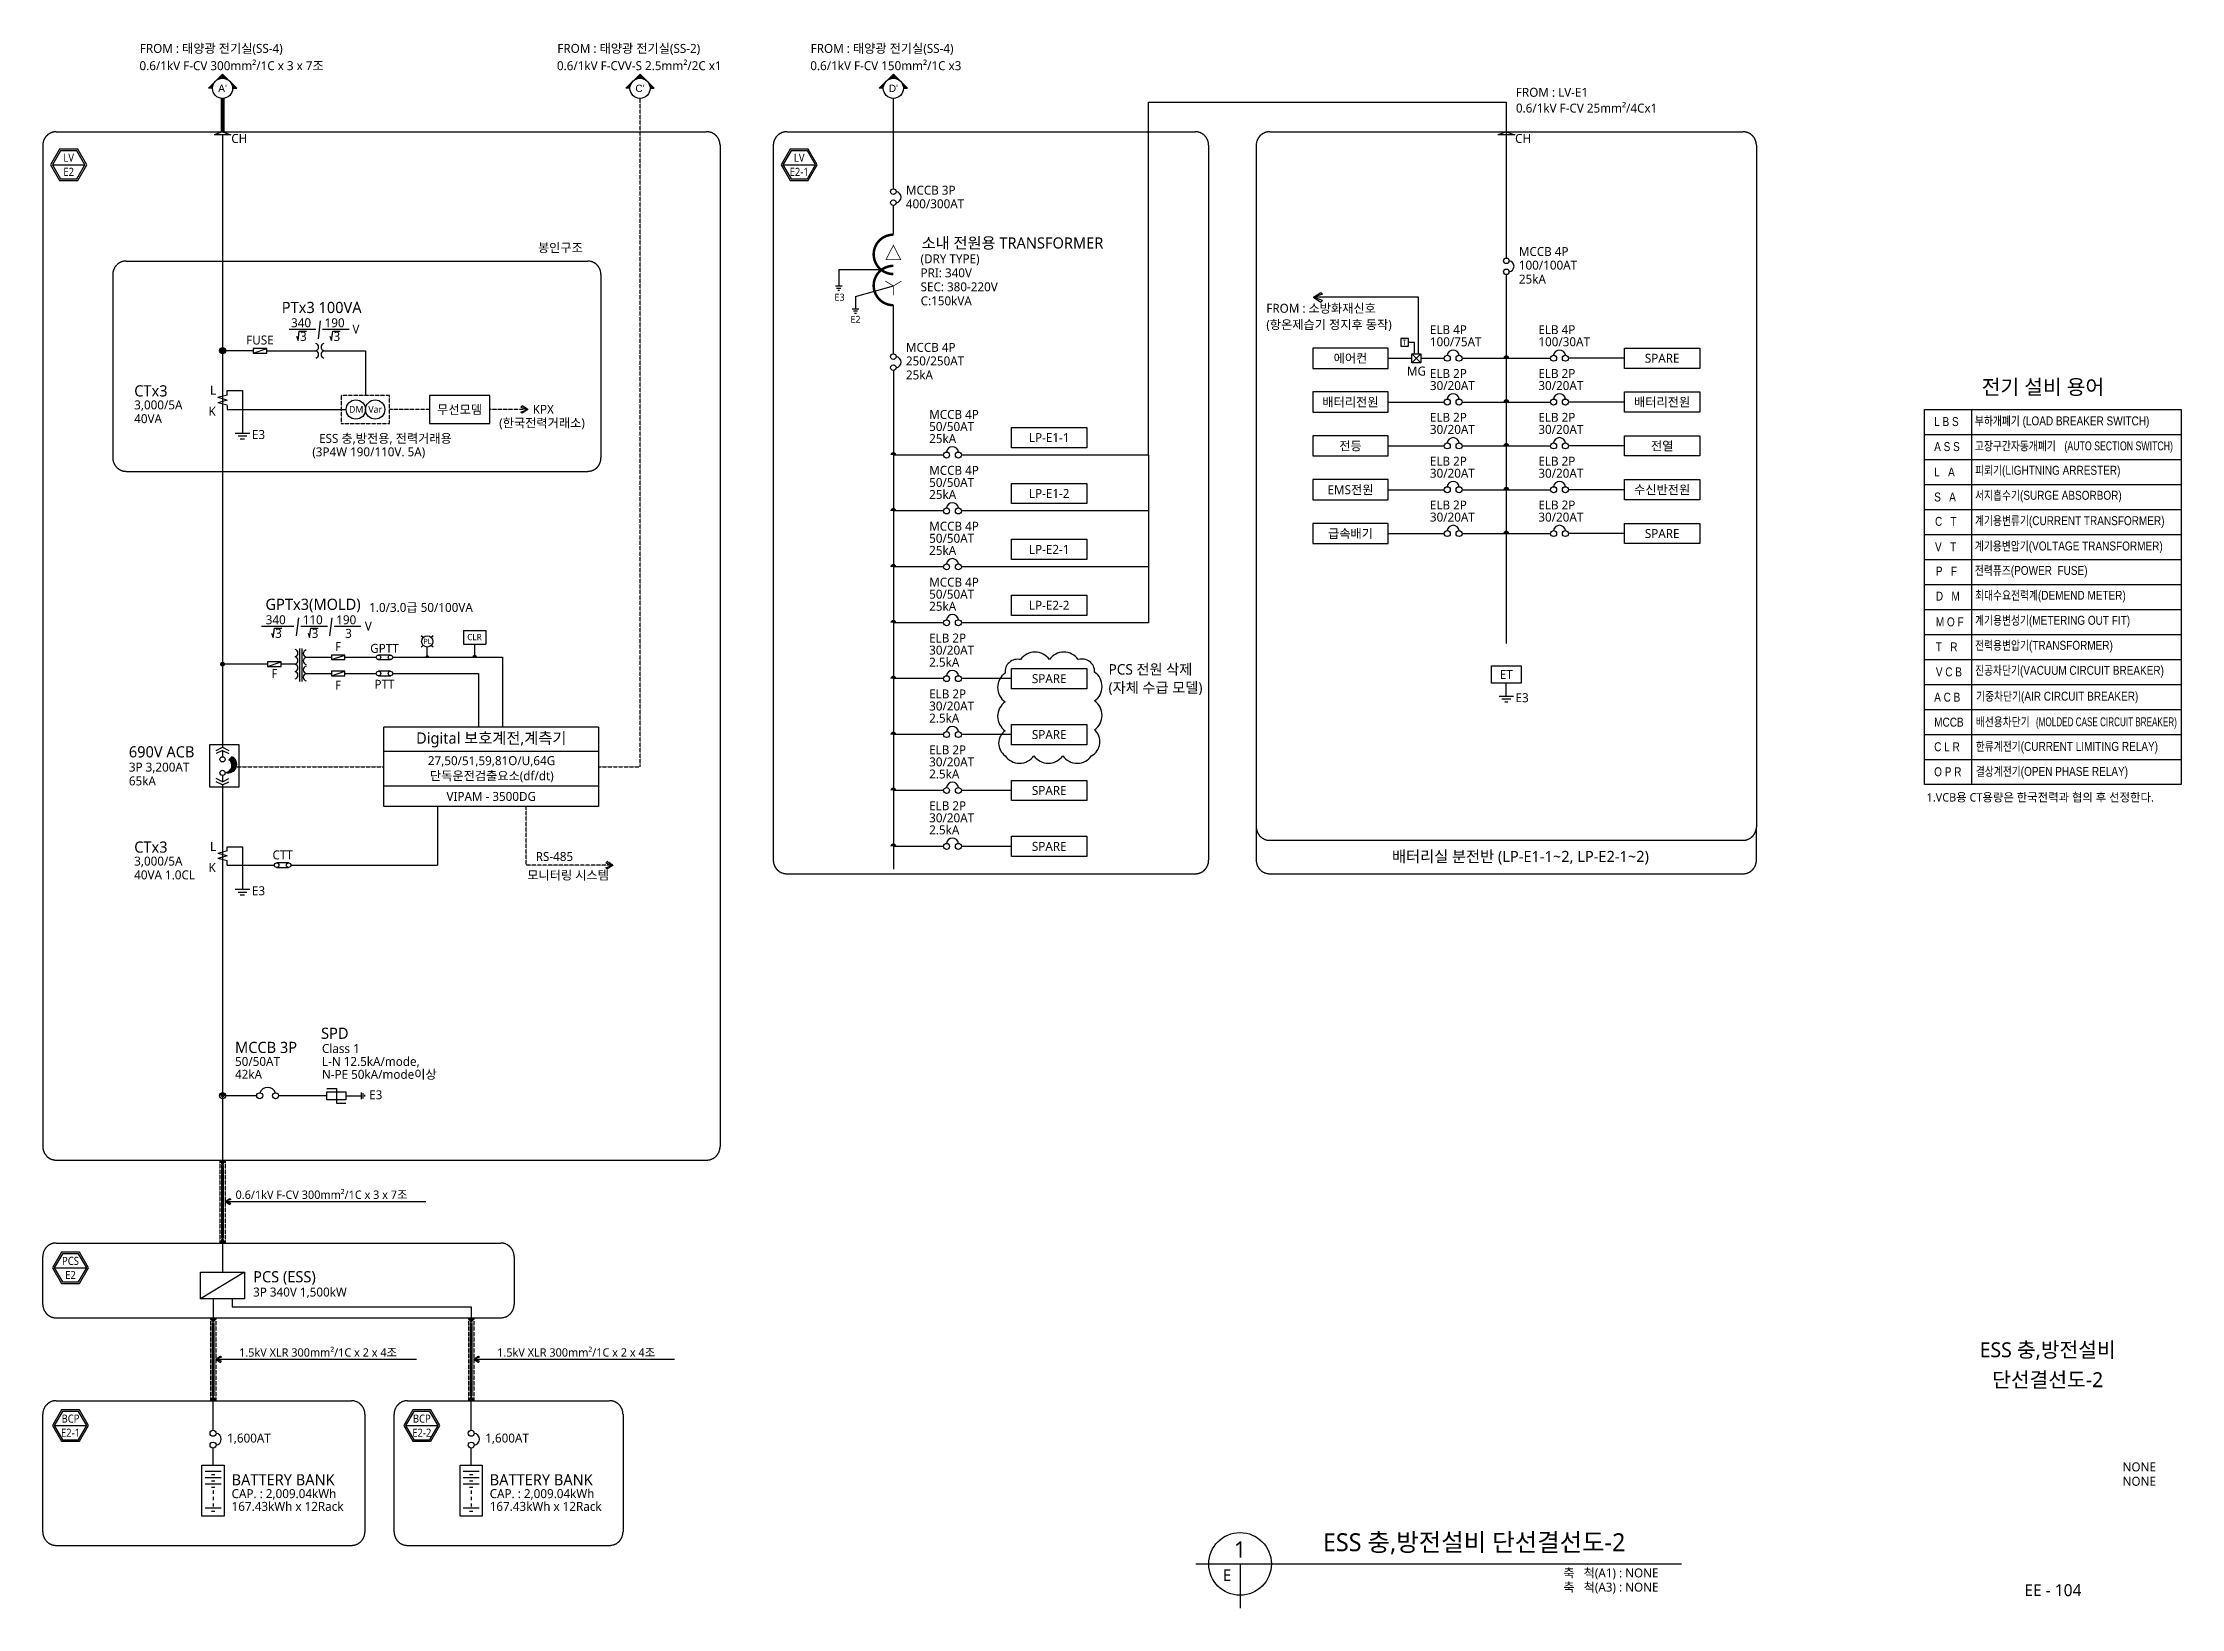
# Model space of a CAD drawing. Header units: millimetres. Extents: x 3366 to 637019, y 0 to 56757.
# Drawn here: x 482127 to 553791, y 2695 to 55143 of the extents above; entities that cross this region are included whole.
import ezdxf
from ezdxf.enums import TextEntityAlignment as Align

# ---------------------------------------------------------------- set-up
doc = ezdxf.new("R2010")
doc.units = ezdxf.units.MM
for name, pattern in [('C4', [19, 16, -1, 1, -1]), ('HIDDEN', [0.375, 0.25, -0.125]), ('LH2', [2.75, 2, -0.75])]:
    doc.linetypes.add(name, pattern=pattern)
for name, color, linetype in [('E-ELEC', 3, 'Continuous'), ('E-LINE', 4, 'Continuous'), ('E-TABL', 1, 'Continuous'), ('E-TEXT', 7, 'Continuous'), ('도면 TITLE', 4, 'Continuous')]:
    doc.layers.add(name, color=color, linetype=linetype)
doc.styles.add('aar', font='arial.ttf')
doc.styles.add('arial', font='arial.ttf')
doc.styles.add('MG', font='malgun.ttf')
doc.styles.add('um', font='malgun.ttf', dxfattribs={"width": 0.9})

msp = doc.modelspace()

# ---------------------------------------------------------------- texts
at = {"layer": 'E-ELEC', "style": 'MG'}
for s, p in [('DM', (492389.3, 42747)), ('Var', (493037.5, 42747))]:
    msp.add_text(s, height=226.2, dxfattribs=at).set_placement(p)
for s, height, p in [('PL', 174.8, (495015.8, 34999.2)), ('CLR', 209.76, (496594.2, 35127.7))]:
    msp.add_text(s, height=height, dxfattribs=at).set_placement(p, align=Align.CENTER)
at = {"layer": 'E-TABL', "style": 'um'}
msp.add_text('T', height=170.5, dxfattribs=at).set_placement((527759.4, 45108.2), align=Align.MIDDLE)
at = {"layer": 'E-TEXT', "style": 'MG'}
for s, height, p in [('0.6/1kV F-CV 300mm²/1C x 3 x 7조', 300, (485368.1, 54225.6)), ('FROM : 태양광 전기실(SS-4)', 300, (485381.6, 54804.5)), ('0.6/1kV F-CVV-S 2.5mm²/2C x1', 300, (499357.8, 54225.6)), ('FROM : 태양광 전기실(SS-2)', 300, (499371.4, 54804.5)), ('0.6/1kV F-CV 150mm²/1C x3', 300, (507847.9, 54225.6)), ('FROM : 태양광 전기실(SS-4)', 300, (507861.4, 54804.5)), ('0.6/1kV F-CV 25mm²/4Cx1', 300, (531495.3, 52804.8)), ('FROM : LV-E1', 300, (531495.3, 53333.2)), ('CH', 300, (488445.1, 51787.7)), ('CH', 300, (531467.3, 51787.7)), ('MCCB 3P', 300, (511052, 50054.1)), ('400/300AT', 300, (511052, 49599.1)), ('(DRY TYPE)', 300, (511543.1, 47755.7)), ('소내 전원용 TRANSFORMER', 375, (511578.1, 48248.4)), ('MCCB 4P', 300, (531593.3, 47999)), ('PRI: 340V', 300, (511543.5, 47285)), ('25kA', 300, (531594.9, 47075)), ('100/100AT', 300, (531593.3, 47544)), ('SEC: 380-220V', 300, (511545.1, 46816)), ('C:150kVA', 300, (511546.7, 46346.9)), ('PTx3 100VA', 375, (490136.5, 46087.1)), ('340', 300, (490449.3, 45613.2)), ('190', 300, (491571.3, 45613.2)), ('(항온제습기 정지후 동작)', 300, (523131, 45551.7)), ('FROM : 소방화재신호', 300, (523131, 46097.3)), ('3', 300, (490749.7, 45155.9)), ('3', 300, (491871.7, 45155.9)), ('V', 300, (492505, 45402)), ('250/250AT', 300, (511052, 44333)), ('MCCB 4P', 300, (511052, 44788)), ('25kA', 300, (511053.6, 43863.9)), ('CTx3', 375, (485191, 43293.6)), ('KPX', 300, (498548, 42712.3)), ('(한국전력거래소)', 300, (497423, 42259.1)), ('340', 300, (489599.4, 35662.7)), ('110', 300, (490839.3, 35662.7)), ('190', 300, (491961.3, 35662.7)), ('3', 300, (489915.1, 35205.4)), ('3', 300, (491139.7, 35205.4)), ('3', 300, (492261.7, 35205.4)), ('V', 300, (492920, 35451.4)), ('690V ACB', 375, (485012.6, 31199.3)), ('1.VCB용 CT용량은 한국전력과 협의 후 선정한다.', 280, (545256.7, 29721.8)), ('CTx3', 375, (485191, 28008.5)), ('RS-485', 300, (498646.8, 27730.1)), ('모니터링 시스템', 300, (498362.9, 27106.1)), ('MCCB 3P', 375, (488570.1, 21296.3)), ('SPD', 375, (491454, 21769.8)), ('Class 1', 300, (491483, 21296.3)), ('L-N 12.5kA/mode,', 300, (491483, 20863.8)), ('N-PE 50kA/mode이상', 300, (491483, 20431.3)), ('E3', 300, (493065.3, 19746.1)), ('0.6/1kV F-CV 300mm²/1C x 3 x 7조', 280, (488587.1, 16408.2)), ('PCS (ESS)', 375, (489176.6, 13612.5)), ('1.5kV XLR 300mm²/1C x 2 x 4조', 280, (488705.5, 11123.4)), ('1.5kV XLR 300mm²/1C x 2 x 4조', 280, (497354.5, 11123.4)), ('1,600AT', 300, (488303.7, 8245.6)), ('1,600AT', 300, (496952.8, 8245.6)), ('BATTERY BANK', 375, (488454.8, 6810.7)), ('BATTERY BANK', 375, (497103.9, 6810.7)), ('CAP. : 2,009.04kWh', 300, (488455.3, 6383.6)), ('CAP. : 2,009.04kWh', 300, (497104.3, 6383.6)), ('167.43kWh x 12Rack', 300, (488455.7, 5956.6)), ('167.43kWh x 12Rack', 300, (497104.8, 5956.6))]:
    msp.add_text(s, height=height, dxfattribs=at).set_placement(p)
at = {"layer": 'E-TEXT'}
for s, height, style, p in [("A'", 245, 'aar', (488152.7, 53616.8)), ("C'", 245, 'aar', (502142.4, 53616.8)), ("D'", 245, 'aar', (510632.5, 53616.8)), ('FUSE', 300, 'MG', (489405.6, 45184.5)), ('GPTx3(MOLD)', 375, 'MG', (491185.7, 36291.4)), ('GPTT', 300, 'MG', (493577.5, 34854.2)), ('PTT', 300, 'MG', (493577.5, 33649.6)), ('ET', 300, 'MG', (531173.8, 33978.4)), ('Digital 보호계전,계측기', 375, 'MG', (497156.8, 31809.4)), ('27,50/51,59,81O/U,64G', 300, 'MG', (497165.7, 31066.5)), ('단독운전검출요소(df/dt)', 300, 'MG', (497175.8, 30571.6)), ('VIPAM - 3500DG', 300, 'MG', (497156.8, 29893.2)), ('CTT', 300, 'MG', (490166, 27933.2)), ('배터리실 분전반 (LP-E1-1~2, LP-E2-1~2)', 375, 'MG', (531647.9, 27863.2))]:
    msp.add_text(s, height=height, dxfattribs=dict(at, style=style)).set_placement(p, align=Align.MIDDLE)
at = {"layer": 'E-TEXT', "linetype": 'Continuous', "style": 'MG', "width": 0.9}
for s, p in [('E2', (482995.5, 50820.3)), ('LV', (482995.5, 51291.8)), ('E2-1', (507477, 50820.3)), ('LV', (507477, 51291.8)), ('PCS', (483056.5, 14332.3)), ('E2', (483056.5, 13860.8)), ('E2-1', (483056.5, 8576)), ('BCP', (483056.5, 9047.5)), ('E2-2', (494829.5, 8576)), ('BCP', (494829.5, 9047.5))]:
    msp.add_text(s, height=270, dxfattribs=at).set_placement(p, align=Align.MIDDLE)
at = {"layer": 'E-TEXT', "linetype": 'Continuous', "style": 'MG'}
for s, p in [('봉인구조', (498720.8, 48128)), ('100/75AT', (528612.2, 44976.4)), ('ELB 4P', (528612.2, 45380.8)), ('100/30AT', (532247.9, 44976.4)), ('ELB 4P', (532247.9, 45380.8)), ('30/20AT', (528612.2, 43507.9)), ('ELB 2P', (528612.2, 43912.3)), ('30/20AT', (532247.9, 43507.9)), ('ELB 2P', (532247.9, 43912.3)), ('3,000/5A', (485191, 42861.1)), ('40VA', (485191, 42398.7)), ('50/50AT', (511832.1, 42136.6)), ('MCCB 4P', (511832.1, 42541)), ('30/20AT', (528612.2, 42039.4)), ('ELB 2P', (528612.2, 42443.8)), ('30/20AT', (532247.9, 42039.4)), ('ELB 2P', (532247.9, 42443.8)), ('E3', (489138.1, 41867.7)), ('25kA', (511832.1, 41732.2)), ('MCCB 4P', (511832.1, 40668.1)), ('30/20AT', (528612.2, 40570.9)), ('ELB 2P', (528612.2, 40975.3)), ('30/20AT', (532247.9, 40570.9)), ('ELB 2P', (532247.9, 40975.3)), ('25kA', (511832.1, 39859.3)), ('50/50AT', (511832.1, 40263.7)), ('ELB 2P', (528612.2, 39506.8)), ('ELB 2P', (532247.9, 39506.8)), ('MCCB 4P', (511832.1, 38795.2)), ('30/20AT', (528612.2, 39102.4)), ('30/20AT', (532247.9, 39102.4)), ('25kA', (511832.1, 37986.4)), ('50/50AT', (511832.1, 38390.8)), ('50/50AT', (511832.1, 36517.9)), ('MCCB 4P', (511832.1, 36922.3)), ('1.0/3.0급 50/100VA', (493064.7, 36074.8)), ('25kA', (511832.1, 36113.5)), ('ELB 2P', (511832.1, 35049.3)), ('30/20AT', (511832.1, 34645)), ('2.5kA', (511832.1, 34240.6)), ('30/20AT', (511832.1, 32772)), ('ELB 2P', (511832.1, 33176.4)), ('E3', (531482.7, 33051)), ('2.5kA', (511832.1, 32367.7)), ('ELB 2P', (511832.1, 31303.5)), ('3P 3,200AT', (485012.6, 30724.6)), ('30/20AT', (511832.1, 30899.1)), ('65kA', (485012.6, 30262.2)), ('2.5kA', (511832.1, 30494.7)), ('ELB 2P', (511832.1, 29430.6)), ('30/20AT', (511832.1, 29026.2)), ('2.5kA', (511832.1, 28621.8)), ('40VA 1.0CL', (485191, 27113.5)), ('3,000/5A', (485191, 27575.9)), ('E3', (489138.1, 26582.5)), ('50/50AT', (488570.1, 20863.8)), ('42kA', (488570.1, 20431.3)), ('3P 340V 1,500kW', (489176.6, 13137.8))]:
    msp.add_text(s, height=300, dxfattribs=at).set_placement(p)
at = {"layer": 'E-TEXT', "style": 'MG'}
for s, p in [('E3', (508828.3, 46501.8)), ('E2', (509361.9, 45760.3))]:
    msp.add_text(s, height=233.33, dxfattribs=at).set_placement(p, align=Align.CENTER)
at = {"layer": 'E-TEXT', "linetype": 'Continuous', "style": 'MG'}
for s, p in [('에어컨', (525951.5, 44574.2)), ('SPARE', (536396, 44574.2)), ('배터리전원', (525951.5, 43105.7)), ('배터리전원', (536396, 43105.7)), ('LP-E1-1', (515854.8, 41916.2)), ('전등', (525951.5, 41637.2)), ('전열', (536396, 41637.2)), ('LP-E1-2', (515854.8, 40043.3)), ('EMS전원', (525951.5, 40168.7)), ('수신반전원', (536396, 40168.7)), ('급속배기', (525951.5, 38700.2)), ('SPARE', (536396, 38700.2)), ('LP-E2-1', (515854.8, 38170.4)), ('LP-E2-2', (515854.8, 36297.5)), ('SPARE', (515854.8, 33838.4)), ('SPARE', (515854.8, 31965.5)), ('SPARE', (515854.8, 30092.6)), ('SPARE', (515854.8, 28219.7))]:
    msp.add_text(s, height=300, dxfattribs=at).set_placement(p, align=Align.MIDDLE_CENTER)
msp.add_text('MG', height=300, dxfattribs=at).set_placement((528162.4, 44144.2), align=Align.MIDDLE)
at = {"layer": 'E-TEXT', "color": 255, "linetype": 'Continuous', "ltscale": 2, "style": 'MG'}
msp.add_text('전기 설비 용어', height=500, dxfattribs=at).set_placement((547104.2, 43609.7), align=Align.MIDDLE_LEFT)
at = {"layer": 'E-TEXT', "style": 'MG'}
for s, p in [('L', (487937.3, 43351.7)), ('K', (487924.4, 42646.4)), ('L', (487937.3, 28066.5)), ('K', (487924.4, 27361.3))]:
    msp.add_text(s, height=300, dxfattribs=at).set_placement(p, align=Align.RIGHT)
for s, p in [('무선모뎀', (496097.1, 42856)), ('ESS 충,방전용, 전력거래용', (493610.9, 41887.4))]:
    msp.add_text(s, height=300, dxfattribs=at).set_placement(p, align=Align.MIDDLE_CENTER)
at = {"layer": 'E-TEXT', "style": 'arial'}
for s, width, p in [('L B S', 0.8, (545512.1, 42301.4)), ('부하개폐기 (LOAD BREAKER SWITCH)', 0.8, (546876.6, 42324.4)), ('A S S', 0.8, (545512.1, 41463.6)), ('고장구간자동개폐기', 0.8, (546876.6, 41486.7)), ('(AUTO SECTION SWITCH)', 0.7, (549879, 41486.7)), ('L   A', 0.8, (545512.1, 40613)), ('피뢰기(LIGHTNING ARRESTER)', 0.8, (546881.6, 40669.4)), ('서지흡수기(SURGE ABSORBOR)', 0.8, (546881.6, 39831.6)), ('S   A', 0.8, (545512.1, 39775.2)), ('C   T', 0.8, (545540, 38958.6)), ('계기용변류기(CURRENT TRANSFORMER)', 0.8, (546879.5, 38982)), ('V   T', 0.8, (545540, 38108)), ('계기용변압기(VOLTAGE TRANSFORMER)', 0.8, (546875.1, 38133.3)), ('P   F', 0.8, (545567.8, 37291.5)), ('전력퓨즈(POWER  FUSE)', 0.8, (546875.5, 37314.5)), ('D   M', 0.8, (545567.8, 36453.7)), ('최대수요전력계(DEMEND METER)', 0.8, (546881.6, 36480.8)), ('M O F', 0.8, (545567.8, 35590.3)), ('계기용변성기(METERING OUT FIT)', 0.8, (546881.6, 35643)), ('전력용변압기(TRANSFORMER)', 0.8, (546881.6, 34805.2)), ('T   R', 0.8, (545567.8, 34752.5)), ('V C B', 0.8, (545567.8, 33914.7)), ('진공차단기(VACUUM CIRCUIT BREAKER)', 0.8, (546881.6, 33967.4)), ('A C B', 0.8, (545512.1, 33068.6)), ('기중차단기(AIR CIRCUIT BREAKER)', 0.8, (546916.3, 33100)), ('MCCB', 0.8, (545512.1, 32230.8)), ('배선용차단기', 0.8, (546906.4, 32242.7)), ('(MOLDED CASE CIRCUIT BREAKER)', 0.65, (548923, 32242.7)), ('C L R', 0.8, (545512.1, 31407.9)), ('한류계전기(CURRENT LIMITING RELAY)', 0.8, (546906.4, 31419.7)), ('O P R', 0.8, (545512.1, 30570.1)), ('결상계전기(OPEN PHASE RELAY)', 0.8, (546906.4, 30581.9))]:
    msp.add_text(s, height=300, dxfattribs=dict(at, width=width)).set_placement(p)
at = {"layer": 'E-TEXT', "style": 'MG'}
msp.add_text('(3P4W 190/110V. 5A)', height=300, dxfattribs=at).set_placement((491160, 41437.4), align=Align.MIDDLE_LEFT)
at = {"layer": 'E-TEXT', "style": 'MG', "width": 0.9}
for p in [(492026.3, 34915.4), (489891.9, 34008.2), (492026.2, 33623.9)]:
    msp.add_text('F', height=300, dxfattribs=at).set_placement(p, align=Align.MIDDLE)
at = {"layer": 'E-TEXT', "color": 6, "style": 'MG'}
for s, p in [('(자체 수급 모델)', (517844, 33538.5)), ('PCS 전원 삭제', (517844, 34150.3))]:
    msp.add_text(s, height=350, dxfattribs=at).set_placement(p, align=Align.MIDDLE_LEFT)
at = {"layer": '도면 TITLE', "style": 'MG'}
for s, height, p in [('ESS 충,방전설비', 500, (549315.5, 11353)), ('단선결선도-2', 500, (549315.5, 10350.6)), ('EE - 104', 400, (549490.9, 3300))]:
    msp.add_text(s, height=height, dxfattribs=at).set_placement(p, align=Align.MIDDLE_CENTER)
for s, p in [('NONE', (552942.1, 7428.5)), ('NONE', (552942.1, 6947)), ('축   척(A1) : NONE', (536272.7, 3875.7)), ('축   척(A3) : NONE', (536272.7, 3400.9))]:
    msp.add_text(s, height=300, dxfattribs=at).set_placement(p, align=Align.MIDDLE_RIGHT)
msp.add_text('ESS 충,방전설비 단선결선도-2', height=600, dxfattribs=at).set_placement((525027.6, 4905.4), align=Align.MIDDLE_LEFT)
for s, height, p in [('1', 544.4, (522249.9, 4664.5)), ('E', 388.9, (521812.3, 3802.3))]:
    msp.add_text(s, height=height, dxfattribs=at).set_placement(p, align=Align.MIDDLE)

# ---------------------------------------------------------------- blocks, each defined once
blk = doc.blocks.new('B13')
at = {"linetype": 'Continuous'}
for p, q in [((150, -150), (-150, 150)), ((150, 150), (-150, -150))]:
    blk.add_line(p, q, dxfattribs=at)
blk.add_lwpolyline([(-150, -150), (150, -150), (150, 150), (-150, 150)], close=True, dxfattribs=at)
blk = doc.blocks.new('B2')
for p, q in [((0, 0), (176, 118)), ((217, 78), (0, 0)), ((0, 0), (176, -118)), ((217, -78), (0, 0)), ((176, 118), (217, 78)), ((176, -118), (217, -78))]:
    blk.add_line(p, q)

# ---------------------------------------------------------------- hatches: boundary and pattern name
at = {"layer": 'E-ELEC'}
msp.add_hatch(color=256, dxfattribs=at).paths.add_polyline_path([(488467.6, 31223), (488362.6, 31118, -0.7207592), (488257.7, 30698.1, 0.9260311)])
at = {"layer": 'E-LINE'}
for points in [[(488152.7, 17552.1), (488061.8, 17709.6), (488243.6, 17709.6)], [(488152.7, 15088.2), (488061.8, 14930.7), (488243.6, 14930.7)], [(487834.9, 12267.3), (487744, 12424.8), (487925.9, 12424.8)], [(496484, 12267.3), (496393, 12424.8), (496574.9, 12424.8)], [(487834.9, 9803.4), (487744, 9645.9), (487925.9, 9645.9)], [(496484, 9803.4), (496393, 9645.9), (496574.9, 9645.9)]]:
    msp.add_hatch(color=256, dxfattribs=at).paths.add_polyline_path(points)

# ---------------------------------------------------------------- linework, layer by layer
at = {"color": 4}
msp.add_lwpolyline([(519179.7, 41330), (519179.7, 35711.3), (512910.5, 35711.3)], dxfattribs=at)
at = {"color": 6}
msp.add_lwpolyline([(514376.9, 31255.8, 0.5205671), (515343.4, 31255.8, 0.5205671), (516309.9, 31255.8, 0.5205671), (517276.4, 31255.8, 0.5205671), (517374.5, 32124.5, 0.5205671), (517374.9, 33091, 0.5205671), (517375.3, 34057.5, 0.5205671), (516827.1, 34475.7, 0.5205671), (515860.6, 34475.7, 0.5205671), (514894.1, 34475.7, 0.5205671), (514378, 34025.1, 0.5205671), (514377.6, 33058.6, 0.5205671), (514377.2, 32092.1, 0.5205671)], format="xyb", close=True, dxfattribs=at)
at = {"layer": 'E-ELEC'}
for p, q in [((487679.6, 53616.8), (488152.7, 54096.7)), ((488625.8, 53616.8), (488152.7, 54096.7)), ((501669.4, 53616.8), (502142.4, 54096.7)), ((502615.5, 53616.8), (502142.4, 54096.7)), ((510159.4, 53616.8), (510632.5, 54096.7)), ((511105.6, 53616.8), (510632.5, 54096.7)), ((487815.6, 53616.8), (487679.6, 53616.8)), ((488489.7, 53616.8), (488625.8, 53616.8)), ((501805.4, 53616.8), (501669.4, 53616.8)), ((502479.5, 53616.8), (502615.5, 53616.8)), ((510295.5, 53616.8), (510159.4, 53616.8)), ((510969.5, 53616.8), (511105.6, 53616.8)), ((508806.4, 47546.6), (508806.4, 46985.5)), ((508806.4, 47546.6), (510220.6, 47546.6)), ((508911.4, 46985.5), (508691.3, 46985.5)), ((508870.7, 46915), (508732, 46915)), ((508830.6, 46845.5), (508772.1, 46845.5)), ((509363.8, 46644.8), (510637.3, 46996.3)), ((509363.8, 46644.8), (509363.8, 46216.6)), ((509473.8, 46216.6), (509253.7, 46216.6)), ((509433.1, 46146.1), (509294.4, 46146.1)), ((509393, 46076.6), (509334.5, 46076.6)), ((489177.6, 44900.3), (489177.6, 44748.3)), ((489633.6, 44900.3), (489177.6, 44900.3)), ((489177.6, 44748.3), (489633.6, 44748.3)), ((489633.6, 44748.3), (489633.6, 44900.3)), ((527893.9, 45107.1), (528094.2, 45107.1)), ((528094.2, 44724.2), (528094.2, 45107.1)), ((488573, 42068.6), (489064.1, 42068.6)), ((488671.2, 41972.3), (488965.9, 41972.3)), ((488744.9, 41876), (488892.2, 41876)), ((496221.9, 35457), (496221.9, 34995.6)), ((496221.9, 35457), (496977, 35457)), ((496977, 35457), (496977, 34995.6)), ((489663.9, 34399.5), (489663.9, 34247.5)), ((490119.9, 34399.5), (489663.9, 34399.5)), ((490119.9, 34247.5), (490119.9, 34399.5)), ((490732.1, 34849.6), (490732.1, 33748.2)), ((490805.1, 34849.6), (490805.1, 33748.2)), ((491798.3, 34631), (491798.3, 34479)), ((492254.3, 34631), (491798.3, 34631)), ((491798.3, 34479), (492254.3, 34479)), ((492254.3, 34479), (492254.3, 34631)), ((493777.9, 34631), (493377.1, 34631)), ((493377.1, 34479), (493777.9, 34479)), ((495010.7, 34555), (495010.7, 34896.8)), ((496221.9, 34995.6), (496977, 34995.6)), ((496599.5, 34995.6), (496599.5, 34555)), ((489663.9, 34247.5), (490119.9, 34247.5)), ((491798.3, 34087.6), (491798.3, 33935.6)), ((492254.3, 34087.6), (491798.3, 34087.6)), ((491798.3, 33935.6), (492254.3, 33935.6)), ((492254.3, 33935.6), (492254.3, 34087.6)), ((493777.9, 34087.6), (493377.1, 34087.6)), ((493377.1, 33935.6), (493777.9, 33935.6)), ((531173.8, 33253.7), (531173.8, 33691.9)), ((530928.2, 33253.7), (531419.4, 33253.7)), ((531026.4, 33157.4), (531321.1, 33157.4)), ((531124.7, 33058.9), (531222.9, 33058.9)), ((487942.7, 31432.9), (488152.7, 31537.9)), ((488152.7, 31537.9), (488362.6, 31432.9)), ((488152.7, 31432.9), (487942.7, 31328)), ((488152.7, 31432.9), (488152.7, 31223)), ((488152.7, 31432.9), (488362.6, 31328)), ((488362.6, 31118), (488467.6, 31223)), ((488152.7, 30383.2), (487942.7, 30488.2)), ((488152.7, 30278.3), (487942.7, 30383.2)), ((488152.7, 30593.2), (488152.7, 30383.2)), ((488152.7, 30383.2), (488362.6, 30488.2)), ((488152.7, 30278.3), (488362.6, 30383.2)), ((490366.4, 27663.5), (489965.6, 27663.5)), ((489965.6, 27511.5), (490366.4, 27511.5)), ((488573, 26783.5), (489064.1, 26783.5)), ((488671.2, 26687.2), (488965.9, 26687.2)), ((488744.9, 26590.8), (488892.2, 26590.8)), ((489298.6, 19863.5), (488152.7, 19863.5)), ((491646.9, 19863.5), (490028.4, 19863.5)), ((492287, 19863.5), (492803.4, 19863.5)), ((492803.4, 19748.4), (492803.4, 19978.7)), ((492861, 19777.2), (492861, 19949.9)), ((492918.6, 19834.7), (492918.6, 19892.3)), ((488890.9, 13956.8), (487414.4, 13065.5)), ((487461.3, 5780.6), (487461.3, 7488.7)), ((487461.3, 7488.7), (488208.6, 7488.7)), ((488101.8, 7275.2), (487568, 7275.2)), ((487888.3, 7168.5), (487781.5, 7168.5)), ((488208.6, 7488.7), (488208.6, 5780.6)), ((496110.3, 5780.6), (496110.3, 7488.7)), ((496110.3, 7488.7), (496857.6, 7488.7)), ((496750.9, 7275.2), (496217.1, 7275.2)), ((496537.3, 7168.5), (496430.6, 7168.5)), ((496857.6, 7488.7), (496857.6, 5780.6)), ((488101.8, 7061.7), (487568, 7061.7)), ((488101.8, 6848.2), (487568, 6848.2)), ((487888.3, 6954.9), (487781.5, 6954.9)), ((487888.3, 6741.4), (487781.5, 6741.4)), ((487834.9, 6634.7), (487834.9, 6527.9)), ((496750.9, 7061.7), (496217.1, 7061.7)), ((496750.9, 6848.2), (496217.1, 6848.2)), ((496537.3, 6954.9), (496430.6, 6954.9)), ((496537.3, 6741.4), (496430.6, 6741.4)), ((496484, 6634.7), (496484, 6527.9)), ((488208.6, 5780.6), (487461.3, 5780.6)), ((488101.8, 6047.5), (487568, 6047.5)), ((487888.3, 5940.7), (487781.5, 5940.7)), ((487834.9, 6421.2), (487834.9, 6314.4)), ((487834.9, 6207.6), (487834.9, 6100.9)), ((496857.6, 5780.6), (496110.3, 5780.6)), ((496750.9, 6047.5), (496217.1, 6047.5)), ((496537.3, 5940.7), (496430.6, 5940.7)), ((496484, 6421.2), (496484, 6314.4)), ((496484, 6207.6), (496484, 6100.9))]:
    msp.add_line(p, q, dxfattribs=at)
at = {"layer": 'E-ELEC', "linetype": 'Continuous'}
for p, q in [((488153.7, 52160.6), (487870.5, 52053.4)), ((488434.9, 52053.4), (487870.5, 52053.4)), ((531175.8, 52160.6), (530892.6, 52053.4)), ((531457, 52053.4), (530892.6, 52053.4)), ((489177.6, 44748.3), (489633.6, 44900.3)), ((494874.8, 35215.8), (494811.3, 35277.4)), ((495206.2, 35277.4), (495144.7, 35217.7)), ((489663.9, 34247.5), (490119.9, 34399.5)), ((491798.3, 34479), (492254.3, 34631)), ((494874, 34955.5), (494811.3, 34894.7)), ((495206.2, 34894.7), (495145.5, 34953.5)), ((491798.3, 33935.6), (492254.3, 34087.6))]:
    msp.add_line(p, q, dxfattribs=at)
at = {"layer": 'E-ELEC', "ltscale": 10}
for p, q in [((491646.9, 20107.3), (491967, 20107.3)), ((491967, 20107.3), (491967, 19619.7)), ((491967, 19619.7), (492287, 19619.7))]:
    msp.add_line(p, q, dxfattribs=at)
at = {"layer": 'E-ELEC', "linetype": 'Continuous'}
for points in [[(488151.7, 52160.6), (488434.9, 52053.4)], [(531173.8, 52160.6), (531457, 52053.4)]]:
    msp.add_lwpolyline(points, dxfattribs=at)
at = {"layer": 'E-ELEC'}
for points in [[(510632.5, 48714.1, 83.8, 83.8, 1), (510632.5, 47394.6, 0, 0, 0)], [(510632.5, 47669.8, 83.8, 83.8, 1), (510632.5, 46350.3, 0, 0, 0)]]:
    msp.add_lwpolyline(points, format="xyseb", dxfattribs=at)
at = {"layer": 'E-ELEC', "linetype": 'Continuous', "const_width": 25.1}
msp.add_lwpolyline([(510877, 47879.8), (510632.5, 48357), (510388, 47879.8)], close=True, dxfattribs=at)
for points in [[(510632.5, 46993.9), (510357.6, 47163)], [(510906.1, 47159.6), (510632.5, 46993.9), (510632.5, 46685.7)]]:
    msp.add_lwpolyline(points, dxfattribs=at)
at = {"layer": 'E-ELEC'}
msp.add_lwpolyline([(528230.6, 44724.2), (528230.6, 46615.2), (524712.7, 46615.2)], dxfattribs=at)
at = {"layer": 'E-ELEC', "linetype": 'Continuous'}
for points in [[(488213, 44824.3, 120.6, 120.6, 1), (488092.4, 44824.3, 0, 0, 0)], [(531124.7, 44574.2, 98.1, 98.1, -1), (531222.8, 44574.2, 0, 0, 0)], [(531124.7, 43105.7, 98.1, 98.1, -1), (531222.8, 43105.7, 0, 0, 0)], [(531124.7, 41637.2, 98.1, 98.1, -1), (531222.8, 41637.2, 0, 0, 0)], [(510681.6, 41330, 98.1, 98.1, 1), (510583.5, 41330, 0, 0, 0)], [(531124.7, 40168.7, 98.1, 98.1, -1), (531222.8, 40168.7, 0, 0, 0)], [(510681.6, 39457.1, 98.1, 98.1, 1), (510583.5, 39457.1, 0, 0, 0)], [(531124.7, 38700.2, 98.1, 98.1, -1), (531222.8, 38700.2, 0, 0, 0)], [(510583.5, 37584.2, 98.1, 98.1, -1), (510681.6, 37584.2, 0, 0, 0)], [(510681.6, 35711.3, 98.1, 98.1, 1), (510583.5, 35711.3, 0, 0, 0)], [(510681.6, 33838.4, 98.1, 98.1, 1), (510583.5, 33838.4, 0, 0, 0)], [(510583.5, 31965.5, 98.1, 98.1, -1), (510681.6, 31965.5, 0, 0, 0)], [(510583.5, 30092.6, 98.1, 98.1, -1), (510681.6, 30092.6, 0, 0, 0)], [(510681.6, 28219.7, 98.1, 98.1, 1), (510583.5, 28219.7, 0, 0, 0)], [(488213, 19863.5, 120.6, 120.6, 1), (488092.4, 19863.5, 0, 0, 0)]]:
    msp.add_lwpolyline(points, format="xyseb", dxfattribs=at)
at = {"layer": 'E-ELEC'}
for points, const_width in [([(488192.7, 34323.5, 1), (488112.7, 34323.5)], 80), ([(494977.3, 34555, -1), (495044, 34555, -1)], 66.7), ([(496639.5, 34555, 1), (496559.5, 34555)], 80)]:
    msp.add_lwpolyline(points, format="xyb", dxfattribs=dict(at, const_width=const_width))
at = {"layer": 'E-ELEC', "linetype": 'Continuous'}
msp.add_lwpolyline([(531666.6, 33691.9), (530681, 33691.9), (530681, 34264.9), (531666.6, 34264.9)], close=True, dxfattribs=at)
at = {"layer": 'E-ELEC', "ltscale": 10}
msp.add_lwpolyline([(491646.9, 20000.9), (492287, 20000.9), (492287, 19726.2), (491646.9, 19726.2)], close=True, dxfattribs=at)
at = {"layer": 'E-ELEC'}
msp.add_lwpolyline([(487414.4, 13956.8), (488890.9, 13956.8), (488890.9, 13065.5), (487414.4, 13065.5)], close=True, dxfattribs=at)
at = {"layer": 'E-ELEC', "linetype": 'Continuous'}
for centre, radius in [((488152.7, 53616.8), 337), ((502142.4, 53616.8), 337), ((510632.5, 53616.8), 337), ((495010.7, 35085.2), 188.5)]:
    msp.add_circle(centre, radius, dxfattribs=at)
at = {"layer": 'E-ELEC'}
for centre, radius in [((510632.5, 50155.5), 93.6), ((510632.5, 49785.8), 93.6), ((531173.8, 47838.4), 93.6), ((531173.8, 47468.7), 93.6), ((488152.7, 44824.3), 100.8), ((488152.7, 44824.3), 67.9), ((488152.7, 44824.3), 40.3), ((510632.5, 44627.4), 93.6), ((529194.2, 44574.2), 100.3), ((529590.3, 44574.2), 100.3), ((532757.3, 44574.2), 100.3), ((533153.4, 44574.2), 100.3), ((510632.5, 44257.6), 93.6), ((492618.5, 42856), 324.1), ((493266.7, 42856), 324.1), ((529194.2, 43105.7), 100.3), ((529590.3, 43105.7), 100.3), ((532757.3, 43105.7), 100.3), ((533153.4, 43105.7), 100.3), ((529194.2, 41637.2), 100.3), ((529590.3, 41637.2), 100.3), ((532757.3, 41637.2), 100.3), ((533153.4, 41637.2), 100.3), ((512414.1, 41330), 100.3), ((512810.2, 41330), 100.3), ((529194.2, 40168.7), 100.3), ((529590.3, 40168.7), 100.3), ((532757.3, 40168.7), 100.3), ((533153.4, 40168.7), 100.3), ((512414.1, 39457.1), 100.3), ((512810.2, 39457.1), 100.3), ((529194.2, 38700.2), 100.3), ((529590.3, 38700.2), 100.3), ((532757.3, 38700.2), 100.3), ((533153.4, 38700.2), 100.3), ((512414.1, 37584.2), 100.3), ((512810.2, 37584.2), 100.3), ((512414.1, 35711.3), 100.3), ((512810.2, 35711.3), 100.3), ((493377.1, 34555), 76), ((493777.9, 34555), 76), ((488152.7, 34323.5), 53.5), ((493377.1, 34011.6), 76), ((493777.9, 34011.6), 76), ((512414.1, 33838.4), 100.3), ((512810.2, 33838.4), 100.3), ((512414.1, 31965.5), 100.3), ((512810.2, 31965.5), 100.3), ((488152.7, 31135.5), 87.5), ((488152.7, 30680.7), 87.5), ((512414.1, 30092.6), 100.3), ((512810.2, 30092.6), 100.3), ((512414.1, 28219.7), 100.3), ((512810.2, 28219.7), 100.3), ((489965.6, 27587.5), 76), ((490366.4, 27587.5), 76), ((488152.7, 19863.5), 100.8), ((488152.7, 19863.5), 40.3), ((489398.9, 19863.5), 100.3), ((489928.2, 19863.5), 100.3), ((487834.9, 8555.8), 100.3), ((496484, 8555.8), 100.3), ((487834.9, 8159.7), 100.3), ((496484, 8159.7), 100.3)]:
    msp.add_circle(centre, radius, dxfattribs=at)
for centre, radius, start, end in [((510703.5, 49970.6), 186.2, 276.972985, 83.027015), ((531244.8, 47653.5), 186.2, 276.972985, 83.027015), ((491243.7, 44947.9), 127.4, 284.172235, 75.827765), ((491243.7, 44700.8), 127.4, 284.172235, 75.827765), ((491582.6, 44947.9), 127.4, 104.172235, 255.827765), ((491582.6, 44700.8), 127.4, 104.172235, 255.827765), ((510703.5, 44442.5), 186.2, 276.972985, 83.027015), ((529392.2, 44650.3), 199.5, 6.972985, 173.027015), ((532955.3, 44650.3), 199.5, 6.972985, 173.027015), ((529392.2, 43181.8), 199.5, 6.972985, 173.027015), ((532955.3, 43181.8), 199.5, 6.972985, 173.027015), ((512612.1, 41406), 199.5, 6.972985, 173.027015), ((529392.2, 41713.3), 199.5, 6.972985, 173.027015), ((532955.3, 41713.3), 199.5, 6.972985, 173.027015), ((529392.2, 40244.8), 199.5, 6.972985, 173.027015), ((532955.3, 40244.8), 199.5, 6.972985, 173.027015), ((512612.1, 39533.1), 199.5, 6.972985, 173.027015), ((529392.2, 38776.2), 199.5, 6.972985, 173.027015), ((532955.3, 38776.2), 199.5, 6.972985, 173.027015), ((512612.1, 37660.2), 199.5, 6.972985, 173.027015), ((512612.1, 35787.3), 199.5, 6.972985, 173.027015), ((490551.8, 34694.2), 127.4, 284.172235, 75.827765), ((490551.8, 34447.1), 127.4, 284.172235, 75.827765), ((490985.4, 34678.6), 127.4, 104.172235, 255.827765), ((490985.4, 34431.5), 127.4, 104.172235, 255.827765), ((490551.8, 34200), 127.4, 284.172235, 75.827765), ((490551.8, 33952.9), 127.4, 284.172235, 75.827765), ((490985.4, 34135.1), 127.4, 104.172235, 255.827765), ((490985.4, 33888), 127.4, 104.172235, 255.827765), ((512612.1, 33914.4), 199.5, 6.972985, 173.027015), ((512612.1, 32041.5), 199.5, 6.972985, 173.027015), ((488342.4, 30968.7), 283.5, 252.597296, 63.799885), ((488240.2, 30925.6), 228.1, 274.398705, 57.528808), ((512612.1, 30168.6), 199.5, 6.972985, 173.027015), ((512612.1, 28295.7), 199.5, 6.972985, 173.027015), ((489663.5, 19851.7), 287.4, 22.949301, 157.050699), ((487911, 8357.8), 199.5, 276.972985, 83.027015), ((496560, 8357.8), 199.5, 276.972985, 83.027015)]:
    msp.add_arc(centre, radius, start, end, dxfattribs=at)
for points in [[(487679.6, 53616.8), (487815.6, 53616.8), (487906.8, 53847.2)], [(487918.7, 53859.3), (488152.7, 53953.8), (488152.7, 54096.7)], [(488386.7, 53859.3), (488152.7, 53953.8), (488152.7, 54096.7)], [(488625.8, 53616.8), (488489.7, 53616.8), (488398.6, 53847.2)], [(501669.4, 53616.8), (501805.4, 53616.8), (501896.5, 53847.2)], [(501908.4, 53859.3), (502142.4, 53953.8), (502142.4, 54096.7)], [(502376.4, 53859.3), (502142.4, 53953.8), (502142.4, 54096.7)], [(502615.5, 53616.8), (502479.5, 53616.8), (502388.4, 53847.2)], [(510159.4, 53616.8), (510295.5, 53616.8), (510386.6, 53847.2)], [(510398.5, 53859.3), (510632.5, 53953.8), (510632.5, 54096.7)], [(510866.5, 53859.3), (510632.5, 53953.8), (510632.5, 54096.7)], [(511105.6, 53616.8), (510969.5, 53616.8), (510878.4, 53847.2)]]:
    msp.add_solid(points, dxfattribs=at)
at = {"layer": 'E-LINE', "linetype": 'Continuous'}
for p, q in [((510632.5, 50249.1), (510632.5, 53279.7)), ((510632.5, 48714.1), (510632.5, 49692.2)), ((510632.5, 44721), (510632.5, 46350.3)), ((510632.5, 44164.1), (510632.5, 27456.3)), ((495354.9, 29551), (495354.9, 27587.5)), ((488306.6, 27587.5), (489889.6, 27587.5)), ((490442.4, 27587.5), (495354.9, 27587.5))]:
    msp.add_line(p, q, dxfattribs=at)
at = {"layer": 'E-LINE'}
for p, q in [((489177.6, 44824.3), (488152.7, 44824.3)), ((489633.6, 44824.3), (491274.9, 44824.3)), ((491551.4, 44824.3), (492938, 44824.3)), ((527214.5, 44574.2), (528012.4, 44574.2)), ((528312.4, 44574.2), (529093.9, 44574.2)), ((529690.6, 44574.2), (532657, 44574.2)), ((535133, 44574.2), (533253.7, 44574.2)), ((488306.6, 43337.8), (487998.7, 43253.4)), ((488306.6, 43168.9), (487998.7, 43253.4)), ((488306.6, 43168.9), (487998.7, 43084.4)), ((488306.6, 42999.9), (487998.7, 43084.4)), ((488306.6, 43337.8), (488306.6, 43490.3)), ((488306.6, 43490.3), (488818.6, 43490.3)), ((488818.6, 43490.3), (488818.6, 42068.6)), ((527214.5, 43105.7), (529093.9, 43105.7)), ((529690.6, 43105.7), (532657, 43105.7)), ((535133, 43105.7), (533253.7, 43105.7)), ((488306.6, 42994), (488306.6, 42856)), ((488306.6, 42856), (492294.3, 42856)), ((527214.5, 41637.2), (529093.9, 41637.2)), ((529690.6, 41637.2), (532657, 41637.2)), ((535133, 41637.2), (533253.7, 41637.2)), ((512313.8, 41330), (510632.5, 41330)), ((519179.7, 41330), (512910.5, 41330)), ((527214.5, 40168.7), (529093.9, 40168.7)), ((529690.6, 40168.7), (532657, 40168.7)), ((535133, 40168.7), (533253.7, 40168.7)), ((512313.8, 39457.1), (510632.5, 39457.1)), ((519179.7, 39457.1), (512910.5, 39457.1)), ((527214.5, 38700.2), (529093.9, 38700.2)), ((529690.6, 38700.2), (532657, 38700.2)), ((535133, 38700.2), (533253.7, 38700.2)), ((512313.8, 37584.2), (510632.5, 37584.2)), ((519179.7, 37584.2), (512910.5, 37584.2)), ((512313.8, 35711.3), (510632.5, 35711.3)), ((490954.2, 34555), (491798.3, 34555)), ((492254.3, 34555), (493301.1, 34555)), ((493853.9, 34555), (497530.1, 34555)), ((497530.1, 34555), (497530.1, 32210.3)), ((489663.9, 34323.5), (488152.7, 34323.5)), ((490583, 34323.5), (490119.9, 34323.5)), ((490954.2, 34011.6), (491798.3, 34011.6)), ((492254.3, 34011.6), (493301.1, 34011.6)), ((493853.9, 34011.6), (496734.7, 34011.6)), ((496734.7, 34011.6), (496734.7, 32210.3)), ((512313.8, 33838.4), (510632.5, 33838.4)), ((514591.8, 33838.4), (512910.5, 33838.4)), ((512313.8, 31965.5), (510632.5, 31965.5)), ((514591.8, 31965.5), (512910.5, 31965.5)), ((512313.8, 30092.6), (510632.5, 30092.6)), ((514591.8, 30092.6), (512910.5, 30092.6)), ((488306.6, 28069.3), (487998.7, 27984.9)), ((488306.6, 27900.4), (487998.7, 27984.9)), ((488306.6, 28069.3), (488306.6, 28205.2)), ((488306.6, 28205.2), (488818.6, 28205.2)), ((488818.6, 28205.2), (488818.6, 26783.5)), ((512313.8, 28219.7), (510632.5, 28219.7)), ((514591.8, 28219.7), (512910.5, 28219.7)), ((488306.6, 27900.4), (487998.7, 27815.9)), ((488306.6, 27731.4), (487998.7, 27815.9)), ((488306.6, 27587.5), (488306.6, 27731.4)), ((488152.7, 14930.7), (488152.7, 13956.8)), ((487834.9, 13065.5), (487834.9, 12424.8)), ((487834.9, 7488.7), (487834.9, 8059.4)), ((496484, 7488.7), (496484, 8059.4))]:
    msp.add_line(p, q, dxfattribs=at)
at = {"layer": 'E-LINE', "const_width": 130}
msp.add_lwpolyline([(488152.7, 53279.7), (488152.7, 52160.2)], dxfattribs=at)
at = {"layer": 'E-LINE'}
for points in [[(519179.7, 41330), (519184.7, 41335), (519184.7, 53149.2), (531173.8, 53149.2), (531173.8, 47932)], [(488152.7, 52053.4), (488152.7, 31537.9)], [(531173.8, 47375.1), (531173.8, 35018.6)], [(488152.7, 30278.3), (488152.7, 17709.6)], [(488470.4, 13065.5), (488470.4, 12793.7), (496484, 12793.7), (496484, 12424.8)]]:
    msp.add_lwpolyline(points, dxfattribs=at)
at = {"layer": 'E-LINE', "ltscale": 2}
for points in [[(492938, 44824.3), (492938, 43328)], [(487834.9, 8656.1), (487834.9, 9645.9)], [(496484, 8656.1), (496484, 9645.9)]]:
    msp.add_lwpolyline(points, dxfattribs=at)
at = {"layer": 'E-LINE'}
for points in [[(488152.7, 17552.1), (488061.8, 17709.6), (488243.6, 17709.6)], [(488152.7, 15088.2), (488061.8, 14930.7), (488243.6, 14930.7)], [(487834.9, 12267.3), (487744, 12424.8), (487925.9, 12424.8)], [(496484, 12267.3), (496393, 12424.8), (496574.9, 12424.8)], [(487834.9, 9803.4), (487744, 9645.9), (487925.9, 9645.9)], [(496484, 9803.4), (496393, 9645.9), (496574.9, 9645.9)]]:
    msp.add_lwpolyline(points, close=True, dxfattribs=at)
at = {"layer": 'E-LINE', "ltscale": 0.9, "const_width": 100, "flags": 128}
msp.add_lwpolyline([(488152.7, 17552.1), (488152.7, 15088.2)], dxfattribs=at)
at = {"layer": 'E-LINE', "linetype": 'HIDDEN', "ltscale": 7, "const_width": 100, "flags": 128}
for points in [[(487834.9, 12267.3), (487834.9, 9803.4)], [(496484, 12267.3), (496484, 9803.4)]]:
    msp.add_lwpolyline(points, dxfattribs=at)
at = {"layer": 'E-LINE'}
msp.add_circle((488152.7, 34323.5), 63, dxfattribs=at)
at = {"layer": 'E-TABL', "linetype": 'C4'}
for p, q in [((482127.3, 51710.6), (482127.3, 18159.6)), ((482577.3, 52160.6), (504375.4, 52160.6)), ((504825.4, 51710.6), (504825.4, 18159.6)), ((506608.8, 51710.6), (506608.8, 27752.7)), ((507058.8, 52160.6), (520748.3, 52160.6)), ((521198.3, 51710.6), (521198.3, 27752.7)), ((522793, 51710.6), (522793, 28873.6)), ((523243, 52160.6), (539104.6, 52160.6)), ((539554.6, 51710.6), (539554.6, 28873.6)), ((484473, 47380.6), (484473, 41234.6)), ((484923, 47830.6), (500383.6, 47830.6)), ((500833.6, 47380.6), (500833.6, 41234.6)), ((484923, 40784.6), (500383.6, 40784.6)), ((523243, 28423.6), (539104.6, 28423.6)), ((507058.8, 27302.7), (520748.3, 27302.7)), ((523243, 27302.7), (539104.6, 27302.7)), ((482577.3, 17709.6), (504375.4, 17709.6)), ((482577.3, 14930.7), (497473.5, 14930.7)), ((482577.3, 12424.8), (497473.5, 12424.8)), ((482577.3, 9645.9), (492473.1, 9645.9)), ((494350.3, 9645.9), (501122.1, 9645.9)), ((492923.1, 9195.9), (492923.1, 5250)), ((501572.1, 9195.9), (501572.1, 5250)), ((482577.3, 4800), (492473.1, 4800)), ((494350.3, 4800), (501122.1, 4800))]:
    msp.add_line(p, q, dxfattribs=at)
at = {"layer": 'E-TABL', "linetype": 'Continuous'}
for p, q in [((482451, 51056), (483539.9, 51056)), ((506932.6, 51056), (508021.5, 51056)), ((482512, 14096.5), (483600.9, 14096.5))]:
    msp.add_line(p, q, dxfattribs=at)
at = {"layer": 'E-TABL', "linetype": 'LH2'}
for p, q in [((495090.3, 42856), (493744.3, 42856)), ((498385.8, 42856), (497103.9, 42856)), ((488581.4, 30880.7), (493557.3, 30880.7)), ((498330.1, 27587.5), (498330.1, 29551)), ((501233, 27587.5), (498330.1, 27587.5)), ((501044, 27714.2), (501000.8, 27671)), ((501000.8, 27671), (501233, 27587.5)), ((501000.8, 27504.1), (501233, 27587.5)), ((501044, 27460.8), (501000.8, 27504.1)), ((501233, 27587.5), (501044, 27714.2)), ((501233, 27587.5), (501044, 27460.8)), ((488061.8, 17709.6), (488061.8, 14930.7)), ((488243.6, 17709.6), (488243.6, 14930.7)), ((487744, 12424.8), (487744, 9645.9)), ((487925.9, 12424.8), (487925.9, 9645.9)), ((496393, 12424.8), (496393, 9645.9)), ((496574.9, 12424.8), (496574.9, 9645.9))]:
    msp.add_line(p, q, dxfattribs=at)
at = {"layer": 'E-TABL'}
for p, q in [((498196.7, 42982.7), (498153.5, 42939.5)), ((498153.5, 42939.5), (498385.8, 42856)), ((498153.5, 42772.6), (498385.8, 42856)), ((498196.7, 42729.3), (498153.5, 42772.6)), ((498385.8, 42856), (498196.7, 42982.7)), ((498385.8, 42856), (498196.7, 42729.3)), ((546759.3, 42861.6), (546759.3, 30294.8)), ((545190.9, 42023.8), (553790.9, 42023.8)), ((545190.9, 41186), (553790.9, 41186)), ((545190.9, 40348.2), (553790.9, 40348.2)), ((545190.9, 39510.4), (553790.9, 39510.4)), ((545190.9, 38672.7), (553790.9, 38672.7)), ((545190.9, 37834.9), (553790.9, 37834.9)), ((545190.9, 36997.1), (553790.9, 36997.1)), ((545190.9, 36159.3), (553790.9, 36159.3)), ((545190.9, 35321.5), (553790.9, 35321.5)), ((545190.9, 34483.7), (553790.9, 34483.7)), ((545190.9, 33645.9), (553790.9, 33645.9)), ((545190.9, 32808.2), (553790.9, 32808.2)), ((500747.4, 32210.3), (500747.4, 29551)), ((545190.9, 31970.4), (553790.9, 31970.4)), ((545190.9, 31132.6), (553790.9, 31132.6)), ((500747.4, 30235.4), (493557.3, 30235.4)), ((522793, 28873.6), (522793, 27752.7)), ((539554.6, 27752.7), (539554.6, 28873.6)), ((488243.6, 16320.1), (494968.2, 16320.1)), ((487925.9, 11035.4), (494650.4, 11035.4)), ((496574.9, 11035.4), (503299.5, 11035.4))]:
    msp.add_line(p, q, dxfattribs=at)
at = {"layer": 'E-TABL', "color": 7, "linetype": 'Continuous'}
for p, q in [((482512, 8811.8), (483600.9, 8811.8)), ((494285, 8811.8), (495374, 8811.8))]:
    msp.add_line(p, q, dxfattribs=at)
at = {"layer": 'E-TABL', "linetype": 'LH2'}
msp.add_lwpolyline([(500747.4, 30880.7), (502142.4, 30880.7), (502142.4, 53279.7)], dxfattribs=at)
at = {"layer": 'E-TABL', "color": 7, "linetype": 'Continuous'}
for points in [[(482692.1, 51581.4), (482388.8, 51056), (482692.1, 50530.7), (483298.8, 50530.7), (483602.1, 51056), (483298.8, 51581.4)], [(507173.7, 51581.4), (506870.4, 51056), (507173.7, 50530.7), (507780.4, 50530.7), (508083.7, 51056), (507780.4, 51581.4)], [(482753.1, 14621.9), (482449.8, 14096.5), (482753.1, 13571.1), (483359.8, 13571.1), (483663.1, 14096.5), (483359.8, 14621.9)], [(482753.1, 9337.1), (482449.8, 8811.8), (482753.1, 8286.4), (483359.8, 8286.4), (483663.1, 8811.8), (483359.8, 9337.1)], [(494526.2, 9337.1), (494222.8, 8811.8), (494526.2, 8286.4), (495132.8, 8286.4), (495436.2, 8811.8), (495132.8, 9337.1)]]:
    msp.add_lwpolyline(points, close=True, dxfattribs=at)
at = {"layer": 'E-TABL', "linetype": 'Continuous'}
for points in [[(482723.2, 51527.6), (482451, 51056), (482723.2, 50584.5), (483267.7, 50584.5), (483539.9, 51056), (483267.7, 51527.6)], [(507204.8, 51527.6), (506932.6, 51056), (507204.8, 50584.5), (507749.3, 50584.5), (508021.5, 51056), (507749.3, 51527.6)], [(487724.2, 31628), (488701.6, 31628), (488701.6, 30205.4), (487724.2, 30205.4)], [(482784.2, 14568.1), (482512, 14096.5), (482784.2, 13625), (483328.7, 13625), (483600.9, 14096.5), (483328.7, 14568.1)], [(482784.2, 9283.3), (482512, 8811.8), (482784.2, 8340.2), (483328.7, 8340.2), (483600.9, 8811.8), (483328.7, 9283.3)], [(494557.3, 9283.3), (494285, 8811.8), (494557.3, 8340.2), (495101.7, 8340.2), (495374, 8811.8), (495101.7, 9283.3)]]:
    msp.add_lwpolyline(points, close=True, dxfattribs=at)
at = {"layer": 'E-TABL', "color": 6}
msp.add_lwpolyline([(527893.9, 45238.3), (527636.7, 45238.3), (527636.7, 44976), (527893.9, 44976)], close=True, dxfattribs=at)
at = {"layer": 'E-TABL'}
for points in [[(527214.5, 44912.9), (524688.5, 44912.9), (524688.5, 44235.5), (527214.5, 44235.5)], [(535133, 44912.9), (537659, 44912.9), (537659, 44235.5), (535133, 44235.5)], [(497103.9, 43328), (495090.3, 43328), (495090.3, 42384.1), (497103.9, 42384.1)], [(527214.5, 43444.4), (524688.5, 43444.4), (524688.5, 42767), (527214.5, 42767)], [(535133, 43444.4), (537659, 43444.4), (537659, 42767), (535133, 42767)], [(545190.9, 42861.6), (553790.9, 42861.6), (553790.9, 30294.8), (545190.9, 30294.8)], [(514591.8, 42254.9), (517117.8, 42254.9), (517117.8, 41577.4), (514591.8, 41577.4)], [(527214.5, 41975.9), (524688.5, 41975.9), (524688.5, 41298.5), (527214.5, 41298.5)], [(535133, 41975.9), (537659, 41975.9), (537659, 41298.5), (535133, 41298.5)], [(514591.8, 40382), (517117.8, 40382), (517117.8, 39704.5), (514591.8, 39704.5)], [(527214.5, 40507.4), (524688.5, 40507.4), (524688.5, 39830), (527214.5, 39830)], [(535133, 40507.4), (537659, 40507.4), (537659, 39830), (535133, 39830)], [(527214.5, 39038.9), (524688.5, 39038.9), (524688.5, 38361.5), (527214.5, 38361.5)], [(535133, 39038.9), (537659, 39038.9), (537659, 38361.5), (535133, 38361.5)], [(514591.8, 38509.1), (517117.8, 38509.1), (517117.8, 37831.6), (514591.8, 37831.6)], [(514591.8, 36636.2), (517117.8, 36636.2), (517117.8, 35958.7), (514591.8, 35958.7)], [(514591.8, 34177.1), (517117.8, 34177.1), (517117.8, 33499.7), (514591.8, 33499.7)], [(514591.8, 32304.2), (517117.8, 32304.2), (517117.8, 31626.8), (514591.8, 31626.8)], [(514591.8, 30431.3), (517117.8, 30431.3), (517117.8, 29753.9), (514591.8, 29753.9)], [(514591.8, 28558.4), (517117.8, 28558.4), (517117.8, 27881), (514591.8, 27881)]]:
    msp.add_lwpolyline(points, close=True, dxfattribs=at)
at = {"layer": 'E-TABL', "linetype": 'LH2'}
msp.add_lwpolyline([(493744.3, 43328), (492131.7, 43328), (492131.7, 42384.1), (493744.3, 42384.1)], close=True, dxfattribs=at)
at = {"layer": 'E-TABL'}
for points in [[(500747.4, 32210.3), (493557.3, 32210.3)], [(500747.4, 29551), (493557.3, 29551), (493557.3, 32210.3)], [(493557.3, 31408.6), (500747.4, 31408.6)]]:
    msp.add_lwpolyline(points, dxfattribs=at)
at = {"layer": 'E-TABL', "elevation": 0}
for points in [[(488433.3, 16388.3), (488243.6, 16320.1), (488398, 16423.6)], [(488243.6, 16320.1), (488398, 16216.7), (488433.3, 16252)], [(488115.5, 11103.5), (487925.9, 11035.4), (488080.2, 11138.8)], [(487925.9, 11035.4), (488080.2, 10931.9), (488115.5, 10967.2)], [(496764.6, 11103.5), (496574.9, 11035.4), (496729.3, 11138.8)], [(496574.9, 11035.4), (496729.3, 10931.9), (496764.6, 10967.2)]]:
    msp.add_lwpolyline(points, close=True, dxfattribs=at)
at = {"layer": 'E-TABL', "linetype": 'C4'}
for points in [[(482127.3, 12874.8), (482127.3, 14480.7)], [(497923.5, 14480.7), (497923.5, 12874.8)], [(482127.3, 5250), (482127.3, 9195.9)], [(493900.3, 5250), (493900.3, 9195.9)]]:
    msp.add_lwpolyline(points, dxfattribs=at)
for centre, start, end in [((482577.3, 51710.6), 90, 180), ((504375.4, 51710.6), 0, 90), ((507058.8, 51710.6), 90, 180), ((520748.3, 51710.6), 0, 90), ((523243, 51710.6), 90, 180), ((539104.6, 51710.6), 0, 90), ((484923, 47380.6), 90, 180), ((500383.6, 47380.6), 0, 90), ((484923, 41234.6), 180, 270), ((500383.6, 41234.6), 270, 0), ((523243, 28873.6), 180, 270), ((539104.6, 28873.6), 270, 0), ((523243, 27752.7), 180, 270), ((539104.6, 27752.7), 270, 0), ((482577.3, 18159.6), 180, 270), ((482577.3, 14480.7), 90, 180), ((497473.5, 14480.7), 0, 90), ((482577.3, 12874.8), 180, 270), ((497473.5, 12874.8), 270, 0), ((482577.3, 9195.9), 90, 180), ((492473.1, 9195.9), 0, 90), ((494350.3, 9195.9), 90, 180), ((501122.1, 9195.9), 0, 90), ((482577.3, 5250), 180, 270), ((492473.1, 5250), 270, 0), ((494350.3, 5250), 180, 270), ((501122.1, 5250), 270, 0)]:
    msp.add_arc(centre, 450, start, end, dxfattribs=at)
at = {"layer": 'E-TABL', "linetype": 'C4', "ltscale": 1.5}
for centre, start, end in [((507058.8, 27752.7), 180, 270), ((520748.3, 27752.7), 270, 0), ((504375.4, 18159.6), 270, 0)]:
    msp.add_arc(centre, 450, start, end, dxfattribs=at)
at = {"layer": 'E-TEXT'}
for p, q in [((490384, 45547.6), (491275.7, 45547.6)), ((491424.4, 45824.5), (491351.5, 45227.1)), ((491506, 45547.6), (492397.7, 45547.6)), ((490692.4, 35873.9), (490619.5, 35276.6)), ((491814.4, 35873.9), (491741.5, 35276.6)), ((489456.1, 35597.1), (490543.7, 35597.1)), ((490774, 35597.1), (491665.7, 35597.1)), ((491896, 35597.1), (492787.7, 35597.1))]:
    msp.add_line(p, q, dxfattribs=at)
for points in [[(490629, 45308.7), (490681.4, 45163), (490722.3, 45477.7), (490970.1, 45477.7)], [(491751, 45308.7), (491803.5, 45163), (491844.3, 45477.7), (492092.1, 45477.7)], [(489794.3, 35358.2), (489846.8, 35212.5), (489887.6, 35527.2), (490135.5, 35527.2)], [(491018.9, 35358.2), (491071.4, 35212.5), (491112.2, 35527.2), (491360.1, 35527.2)]]:
    msp.add_lwpolyline(points, dxfattribs=at)
at = {"layer": '도면 TITLE'}
for p, q in [((520764.7, 4179.8), (537048.5, 4179.8)), ((522249.9, 4179.8), (522249.9, 2694.6))]:
    msp.add_line(p, q, dxfattribs=at)
msp.add_circle((522249.9, 4179.8), 1050.2, dxfattribs=at)

# ---------------------------------------------------------------- block references
at = {"layer": 'E-ELEC', "ltscale": 2, "xscale": -1}
msp.add_blockref('B13', (528162.4, 44574.2), dxfattribs=at)
at = {"layer": 'E-TABL', "ltscale": 2, "xscale": -1.4, "yscale": 1.4, "zscale": 1.4, "rotation": 180}
msp.add_blockref('B2', (524712.7, 46615.2), dxfattribs=at)

msp.set_redraw_order([(e.dxf.handle, doc.entitydb.next_handle()) for e in msp.query("TEXT MTEXT ATTDEF DIMENSION ARC_DIMENSION")])  # texts and dimensions are drawn at this point

doc.saveas('drawing.dxf')
